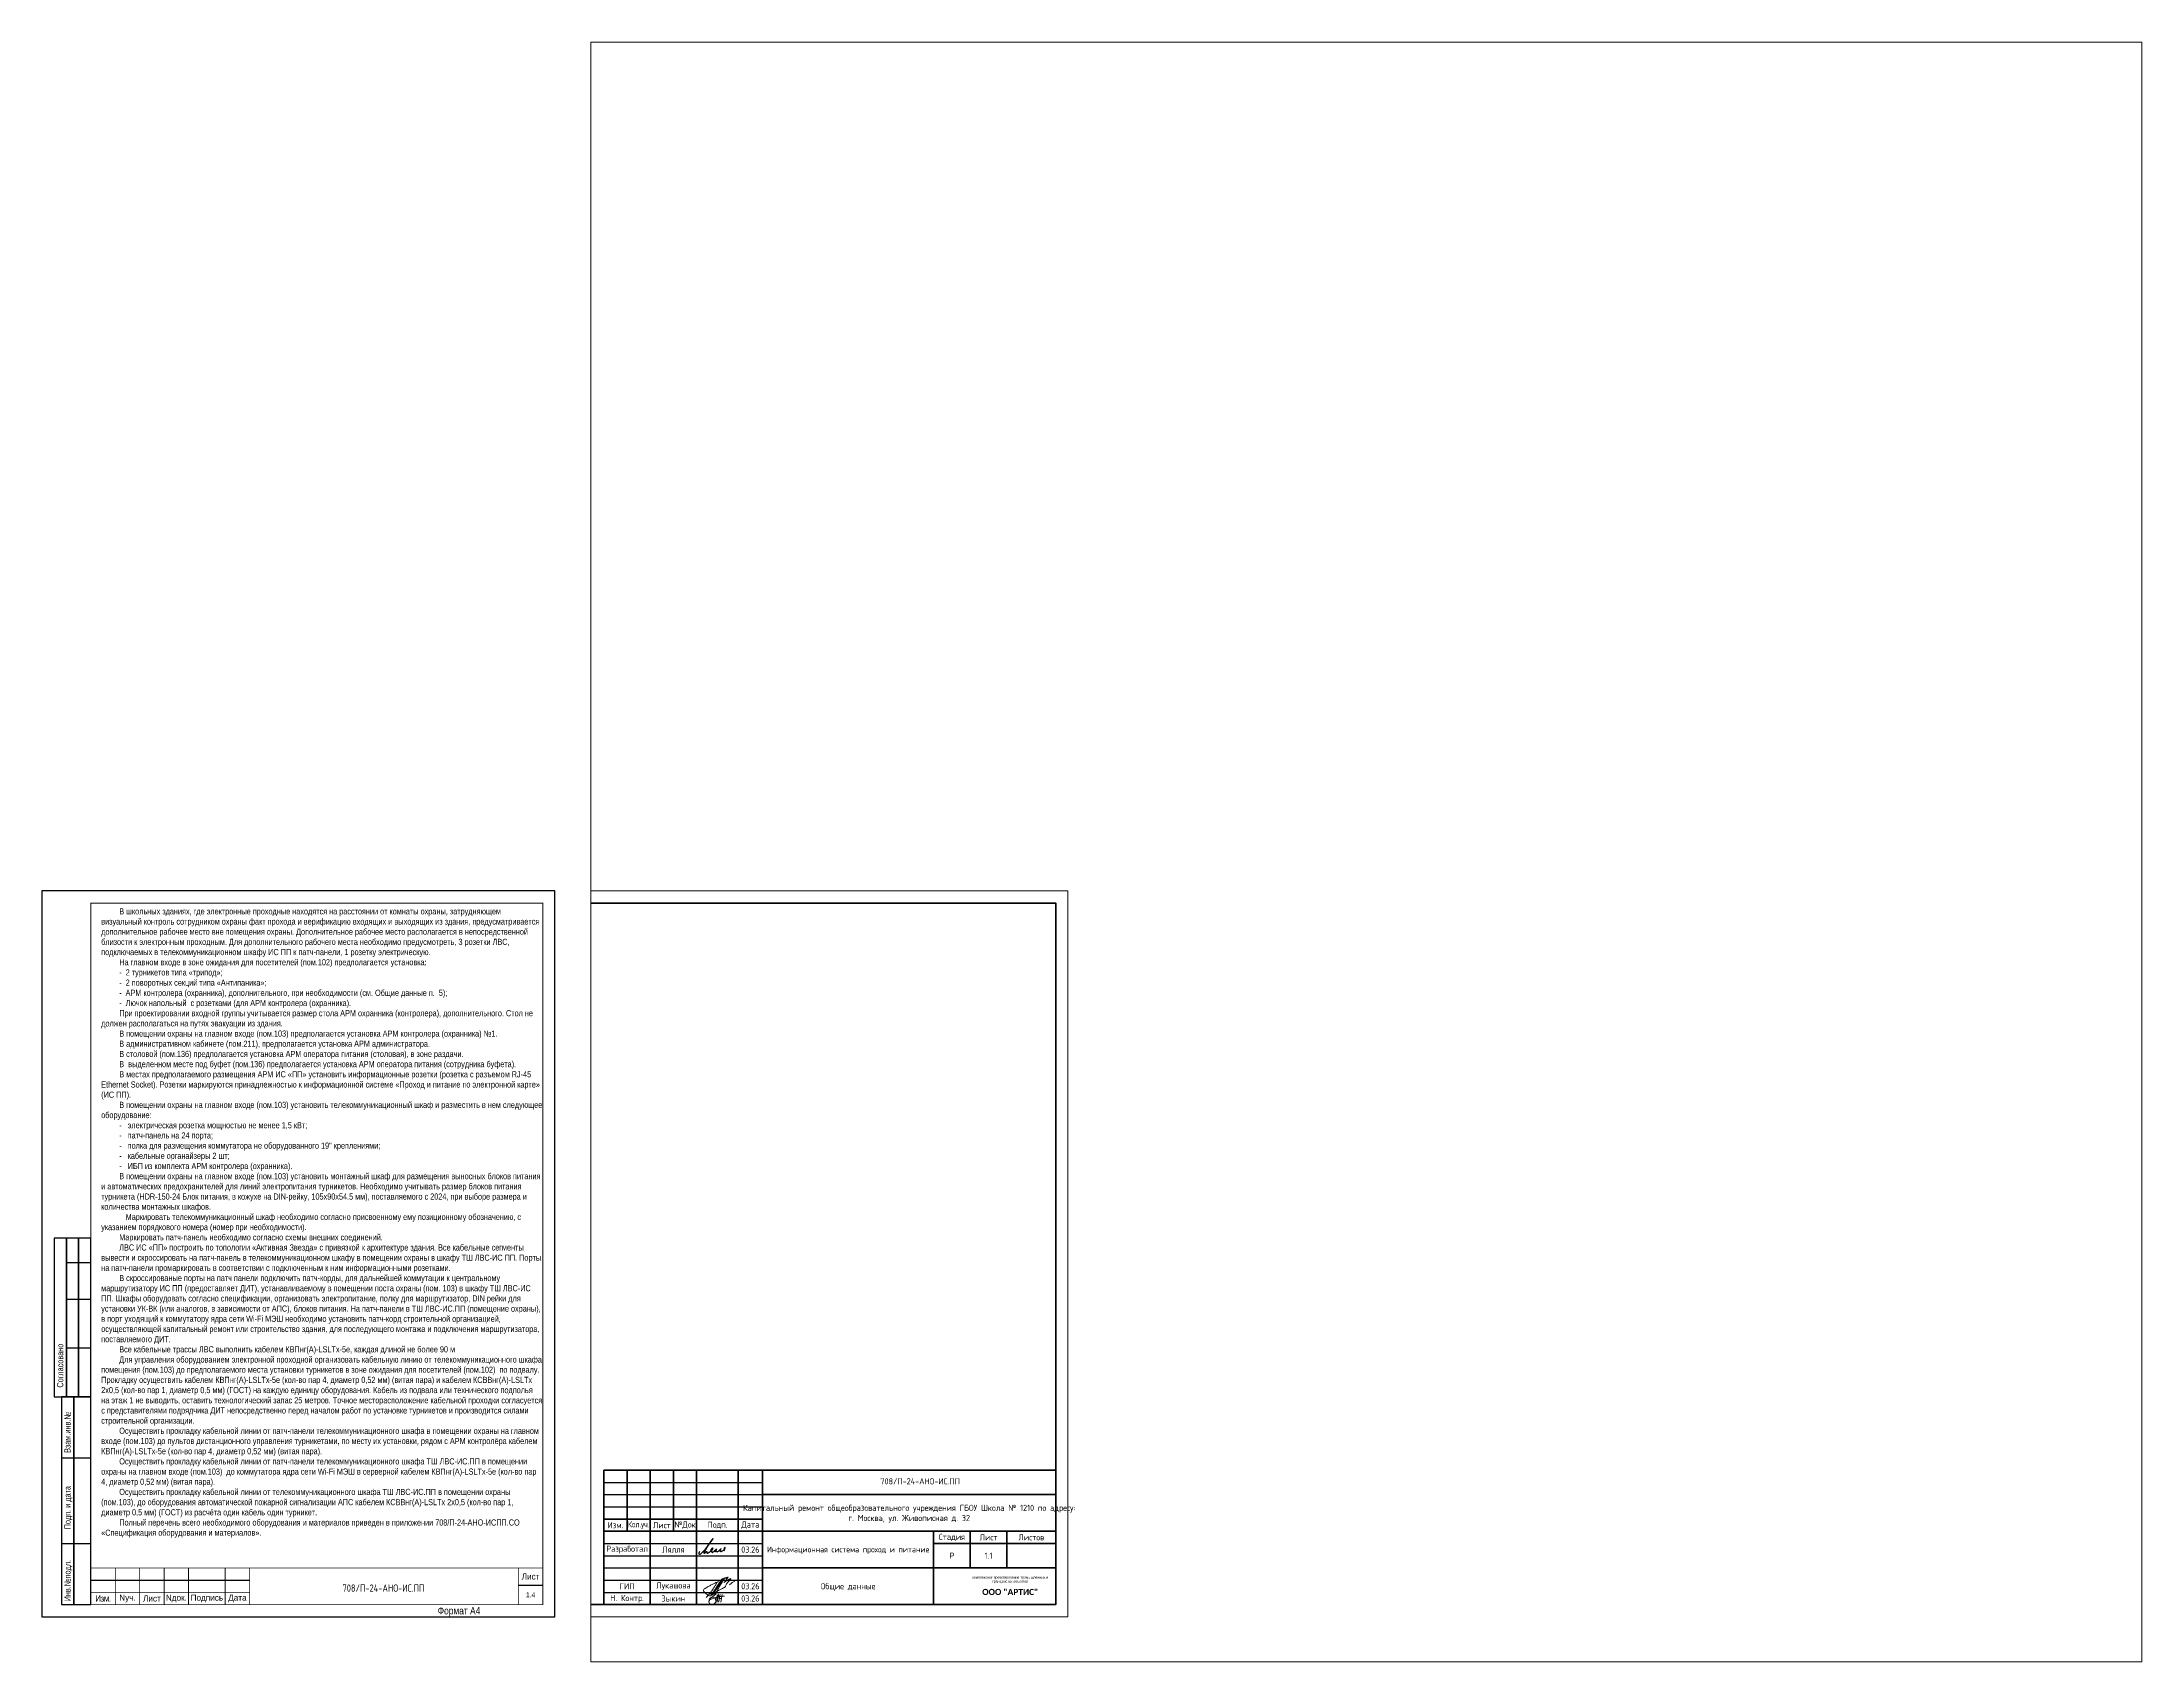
# Paper-space layout 'ОД4' of a CAD drawing. Header units: millimetres. Extents: x -5573 to 1243, y -6206 to 657.
# Drawn here: x -5573 to -4713, y -6206 to -5544 of the extents above; entities outside this region: 32.
# The model-space entities are those that its viewports show. They can reach past a viewport. Long polylines and large blocks are cut down to what shows.
import ezdxf
from ezdxf.enums import TextEntityAlignment as Align

# ---------------------------------------------------------------- set-up
doc = ezdxf.new("R2010")
doc.units = ezdxf.units.MM
for name, color, linetype in [('__НАДПИСИ', 7, 'Continuous'), ('G-ANOTVPRT_T', 7, 'Continuous'), ('СОТ', 7, 'Continuous'), ('стена', 20, 'Continuous')]:
    doc.layers.add(name, color=color, linetype=linetype)
for name, color, linetype, lineweight in [('__ФОРМАТ', 7, 'Continuous', 40), ('A-_ANOTTEXT_T', 7, 'Continuous', 9), ('Подписи', 7, 'Continuous', 13)]:
    doc.layers.add(name, color=color, linetype=linetype, lineweight=lineweight)
doc.layers.add('PDF _СОТ', color=7, linetype='Continuous', true_color=0xb82d00)
doc.layers.add('Границы листа', color=7, linetype='Continuous', lineweight=0, plot=False)
doc.layers.add('ОФ_подписи', color=5, linetype='Continuous', lineweight=13, true_color=0x0000ff)
doc.layers.add('Оформление-Надписи', color=7, linetype='Continuous', lineweight=0, true_color=0x000000)
doc.styles.add('Arial Narrow МОЙ', font='ARIALN.TTF', dxfattribs={"height": 2.5})
doc.styles.add('GOST 2.304 type A', font='', dxfattribs={"height": 250})
doc.styles.add('GOST 2.304 type A_2', font='', dxfattribs={"height": 2.5})
doc.styles.add('GOST 2.304 type A_3', font='', dxfattribs={"height": 3.5})
doc.styles.add('GOST Common_4', font='', dxfattribs={"height": 7})
doc.styles.add('ISOCPEUR', font='isocpeur.ttf', dxfattribs={"width": 0.9, "height": 350})
doc.styles.add('Mipgost_5', font='', dxfattribs={"height": 250})
doc.styles.add('RubezhCAD', font='', dxfattribs={"oblique": 10})
doc.styles.get("Standard").update_dxf_attribs({"font": ''})
doc.styles.add('ГОСТ 2.304', font='')
doc.styles.add('М1', font='', dxfattribs={"height": 2.5})
doc.styles.add('М2', font='', dxfattribs={"height": 4})
doc.styles.add('Основной', font='ARIALN.TTF')
doc.styles.get('GOST 2.304 type A').set_extended_font_data('GOST 2.304 type A')
doc.styles.get('GOST 2.304 type A_2').set_extended_font_data('GOST 2.304 type A')
doc.styles.get('GOST 2.304 type A_3').set_extended_font_data('GOST 2.304 type A')
doc.styles.get('GOST Common_4').set_extended_font_data('GOST type B')
doc.styles.get('Mipgost_5').set_extended_font_data('Mipgost')
doc.styles.get('RubezhCAD').set_extended_font_data('GOST type A')
doc.styles.get('Standard').set_extended_font_data('GOST type B')
doc.styles.get('ГОСТ 2.304').set_extended_font_data('GOST 2.304 type A')
doc.styles.get('М1').set_extended_font_data('Montserrat')
doc.styles.get('М2').set_extended_font_data('Montserrat')

psp = doc.layouts.new('ОД4')

# ---------------------------------------------------------------- texts
at = {"layer": 'A-_ANOTTEXT_T', "attachment_point": 1}
for s, insert, char_height, width, style in [('\\fGOST Common|b0|i0|c204|p34|; ', (599.92, 657.41), 7, 2.9662, 'GOST Common_4'), ('\\fGOST Common|b0|i0|c204|p34|; ', (682.41, 657.41), 7, 2.9662, 'GOST Common_4'), ('\\fGOST Common|b0|i0|c204|p34|; ', (738.37, 657.41), 7, 2.9662, 'GOST Common_4'), ('\\fGOST Common|b0|i0|c204|p34|; ', (844.53, 657.41), 7, 2.9662, 'GOST Common_4'), ('\\fGOST Common|b0|i0|c204|p34|; ', (640.87, 645.43), 7, 2.9662, 'GOST Common_4'), ('\\fGOST Common|b0|i0|c204|p34|; ', (708.67, 645.43), 7, 2.9662, 'GOST Common_4'), ('\\fGOST Common|b0|i0|c204|p34|; ', (810.07, 645.43), 7, 2.9662, 'GOST Common_4'), ('\\fGOST Common|b0|i0|c204|p34|; ', (822.44, 645.43), 7, 2.9662, 'GOST Common_4'), ('\\fGOST Common|b0|i0|c204|p34|; ', (652.58, 621.49), 7, 2.9662, 'GOST Common_4'), ('\\fGOST Common|b0|i0|c204|p34|; ', (731.88, 621.49), 7, 2.9662, 'GOST Common_4'), ('\\fGOST Common|b0|i0|c204|p34|; ', (790.56, 621.49), 7, 2.9662, 'GOST Common_4'), ('\\fGOST 2.304 type A|b0|i0|c204|p34|; ', (1145.4, 64.78), 2.5, 1.2827, 'GOST 2.304 type A_2'), ('\\fGOST 2.304 type A|b0|i0|c204|p34|; ', (1149.63, 64.78), 2.5, 1.2827, 'GOST 2.304 type A_2'), ('\\fGOST 2.304 type A|b0|i0|c204|p34|; ', (1157.37, 68.61), 2.5, 1.2827, 'GOST 2.304 type A_2'), ('\\fGOST 2.304 type A|b0|i0|c204|p34|; ', (1158.82, 64.78), 2.5, 1.2827, 'GOST 2.304 type A_2'), ('\\fGOST 2.304 type A|b0|i0|c204|p34|; ', (1161.34, 68.61), 2.5, 1.2827, 'GOST 2.304 type A_2'), ('\\fGOST 2.304 type A|b0|i0|c204|p34|; ', (1183.56, 68.61), 2.5, 1.2827, 'GOST 2.304 type A_2'), ('\\fGOST 2.304 type A|b0|i0|c204|p34|; ', (1186.08, 68.61), 2.5, 1.2827, 'GOST 2.304 type A_2'), ('\\fGOST 2.304 type A|b0|i0|c204|p34|; ', (1199.44, 68.61), 2.5, 1.2827, 'GOST 2.304 type A_2'), ('\\fGOST 2.304 type A|b0|i0|c204|p34|; ', (1214.45, 68.61), 2.5, 1.2827, 'GOST 2.304 type A_2'), ('\\fGOST 2.304 type A|b0|i0|c204|p34|; ', (1224.71, 68.61), 2.5, 1.2827, 'GOST 2.304 type A_2'), ('\\fGOST 2.304 type A|b0|i0|c204|p34|; ', (1142.67, 17.43), 3.5, 1.6835, 'GOST 2.304 type A_3'), ('\\fGOST 2.304 type A|b0|i0|c204|p34|; ', (1170.98, 17.43), 3.5, 1.6835, 'GOST 2.304 type A_3'), ('\\fGOST 2.304 type A|b0|i0|c204|p34|; ', (1182.29, 17.43), 3.5, 1.6835, 'GOST 2.304 type A_3'), ('\\fGOST 2.304 type A|b0|i0|c204|p34|; ', (1201.87, 17.43), 3.5, 1.6835, 'GOST 2.304 type A_3'), ('\\fGOST 2.304 type A|b0|i0|c204|p34|; ', (1243.34, 17.43), 3.5, 1.6835, 'GOST 2.304 type A_3'), ('\\fGOST 2.304 type A|b0|i0|c204|p34|; ', (1143.4, 12.07), 3.5, 1.6835, 'GOST 2.304 type A_3'), ('\\fGOST 2.304 type A|b0|i0|c204|p34|; ', (1167.34, 12.07), 3.5, 1.6835, 'GOST 2.304 type A_3'), ('\\fGOST 2.304 type A|b0|i0|c204|p34|; ', (1225.35, 12.07), 3.5, 1.6835, 'GOST 2.304 type A_3'), ('\\fGOST 2.304 type A|b0|i0|c204|p34|; ', (1232.69, 12.07), 3.5, 1.6835, 'GOST 2.304 type A_3'), ('\\fGOST 2.304 type A|b0|i0|c204|p34|; ', (1160.79, 6.71), 3.5, 1.6835, 'GOST 2.304 type A_3'), ('\\fGOST 2.304 type A|b0|i0|c204|p34|; ', (1211.59, 6.71), 3.5, 1.6835, 'GOST 2.304 type A_3')]:
    psp.add_mtext(s, dxfattribs=dict(at, insert=insert, char_height=char_height, width=width, style=style))
at = {"layer": 'Оформление-Надписи', "insert": (-5548.5, -5898.11), "char_height": 2.5, "attachment_point": 1, "style": 'Arial Narrow МОЙ'}
psp.add_mtext_dynamic_manual_height_columns('\\pi7.38543;{\\H1.00002x;\\C0;В школьных зданиях, где электронные проходные находятся на расстоянии от комнаты охраны, затрудняющем визуальный контроль сотрудником охраны факт прохода и верификацию входящих и выходящих из здания, предусматривается дополнительное рабочее место вне помещения охраны. Дополнительное рабочее место располагается в непосредственной близости к электронным проходным. Для дополнительного рабочего места необходимо предусмотреть, 3 розетки ЛВС, подключаемых в телекоммуникационном шкафу ИС ПП к патч-панели, 1 розетку электрическую.\\PНа главном входе в зоне ожидания для посетителей (пом.102) предполагается установка:\\P-^I2 турникетов типа «трипод»;\\P-^I2 поворотных секций типа «Антипаника»;\\P-^IАРМ контролера (охранника), дополнительного, при необходимости (см. Общие данные п.  5);\\P-^IЛючок напольный  с розетками (для АРМ контролера (охранника).\\PПри проектировании входной группы учитывается размер стола АРМ охранника (контролера), дополнительного. Стол не должен располагаться на путях эвакуации из здания.\\PВ помещении охраны на главном входе (пом.103) предполагается установка АРМ контролера (охранника) №1.\\PВ административном кабинете (пом.211), предполагается установка АРМ администратора.\\PВ столовой (пом.136) предполагается установка АРМ оператора питания (столовая), в зоне раздачи.\\PВ  выделенном месте под буфет (пом.136) предполагается установка АРМ оператора питания (сотрудника буфета).\\PВ местах предполагаемого размещения АРМ ИС «ПП» установить информационные розетки (розетка с разъемом RJ-45 Ethernet Socket). Розетки маркируются принадлежностью к информационной системе «Проход и питание по электронной карте» (ИС ПП).\\PВ помещении охраны на главном входе (пом.103) установить телекоммуникационный шкаф и разместить в нем следующее оборудование:\\P-^I электрическая розетка мощностью не менее 1,5 кВт;\\P-^I патч-панель на 24 порта;\\P-^I полка для размещения коммутатора не оборудованного 19" креплениями;\\P-^I кабельные органайзеры 2 шт;\\P-^I ИБП из комплекта АРМ контролера (охранника).\\PВ помещении охраны на главном входе (пом.103) установить монтажный шкаф для размещения выносных блоков питания и автоматических предохранителей для линий электропитания турникетов. Необходимо учитывать размер блоков питания турникета (HDR-150-24 Блок питания, в кожухе на DIN-рейку, 105х90х54.5 мм), поставляемого с 2024, при выборе размера и количества монтажных шкафов.\\P\\pt10;\\fCalibri|b0|i1|c204|p34;\\H0.91665x;\\C256;^I\\fArial Narrow|b0|i0|c204|p34;\\H1.09093x;\\C0;Маркировать телекоммуникационный шкаф необходимо согласно присвоенному ему позиционному обозначению, с \\P\\pi0,t3.54168;указанием порядкового номера (номер при необходимости).\\P\\pi7.38543;Маркировать патч-панель необходимо согласно схемы внешних соединений.\\PЛВС ИС «ПП» построить по топологии «Активная Звезда» с привязкой к архитектуре здания. Все кабельные сегменты \\P\\pi0;вывести и скроссировать на патч-панель в телекоммуникационном шкафу в помещении охраны в шкафу ТШ ЛВС-ИС ПП. Порты \\Pна патч-панели промаркировать в соответствии с подключенным к ним информационными розетками. \\P\\pi7.38543,tz;В скроссированые порты на патч панели подключить патч-корды, для дальнейшей коммутации к центральному маршрутизатору ИС ПП (предоставляет ДИТ), устанавливаемому в помещении поста охраны (пом. 103) в шкафу ТШ ЛВС-ИС ПП. Шкафы оборудовать согласно спецификации, организовать электропитание, полку для маршрутизатор, DIN рейки для установки УК-ВК (или аналогов, в зависимости от АПС), блоков питания. На патч-панели в ТШ ЛВС-ИС.ПП (помещение охраны), в порт уходящий к коммутатору ядра сети Wi-Fi МЭШ необходимо установить патч-корд строительной организацией, осуществляющей капитальный ремонт или строительство здания, для последующего монтажа и подключения маршрутизатора, поставляемого ДИТ. \\PВсе кабельные трассы ЛВС выполнить кабелем КВПнг(А)-LSLTx-5е, каждая длиной не более 90 м\\PДля управления оборудованием электронной проходной организовать кабельную линию от телекоммуникационного шкафа помещения (пом.103) до предполагаемого места установки турникетов в зоне ожидания для посетителей (пом.102)  по подвалу. Прокладку осуществить кабелем КВПнг(А)-LSLTx-5е (кол-во пар 4, диаметр 0,52 мм) (витая пара) и кабелем КСВВнг(А)-LSLTx 2х0,5 (кол-во пар 1, диаметр 0,5 мм) (ГОСТ) на каждую единицу оборудования. Кабель из подвала или технического подполья на этаж 1 не выводить, оставить технологический запас 25 метров. Точное месторасположение кабельной проходки согласуется с представителями подрядчика ДИТ непосредственно перед началом работ по установке турникетов и производится силами строительной организации.\\PОсуществить прокладку кабельной линии от патч-панели телекоммуникационного шкафа в помещении охраны на главном входе (пом.103) до пультов дистанционного управления турникетами, по месту их установки, рядом с АРМ контролёра кабелем КВПнг(А)-LSLTx-5е (кол-во пар 4, диаметр 0,52 мм) (витая пара).\\PОсуществить прокладку кабельной линии от патч-панели телекоммуникационного шкафа ТШ ЛВС-ИС.ПП в помещении охраны на главном входе (пом.103)  до коммутатора ядра сети Wi-Fi МЭШ в серверной кабелем КВПнг(А)-LSLTx-5е (кол-во пар 4, диаметр 0,52 мм) (витая пара).\\PОсуществить прокладку кабельной линии от телекоммуникационного шкафа ТШ ЛВС-ИС.ПП в помещении охраны (пом.103), до оборудования автоматической пожарной сигнализации АПС кабелем КСВВнг(А)-LSLTx 2х0,5 (кол-во пар 1, диаметр 0,5 мм) (ГОСТ) из расчёта один кабель один турникет.\\PПолный перечень всего необходимого оборудования и материалов приведен в приложении 708/П-24-АНО-ИСПП.СО «Спецификация оборудования и материалов».  }', width=173.0471, gutter_width=12.5, heights=[0], dxfattribs=at)
at = {"layer": 'стена', "color": 18, "true_color": 0x000000, "style": 'GOST 2.304 type A'}
psp.add_text('708/П-24-АНО-ИС.ПП', height=3, dxfattribs=at).set_placement((-5449.73, -6177.76))

msp = doc.modelspace()

# ---------------------------------------------------------------- texts
at = {"layer": 'СОТ', "char_height": 250, "attachment_point": 5, "style": 'GOST 2.304 type A'}
for s, insert, width in [('1.1', (409689.913, 241215.833), 1500), ('Общие данные', (403939.913, 239931.684), 7000)]:
    msp.add_mtext(s, dxfattribs=dict(at, insert=insert, width=width))

# ---------------------------------------------------------------- blocks, each defined once
blk = doc.blocks.new('*U28')
for points in [[(0, 0), (210, 0), (210, 297), (0, 297)], [(5, 90), (10, 90), (10, 155), (5, 155)], [(10, 90), (15, 90), (15, 155), (10, 155)], [(15, 90), (20, 90), (20, 155), (15, 155)], [(8, 5), (13, 5), (13, 90), (8, 90)], [(13, 5), (20, 5), (20, 90), (13, 90)]]:
    blk.add_lwpolyline(points, close=True)
at = {"const_width": 0.35}
for points in [[(20, 5), (205, 5), (205, 292), (20, 292)], [(20, 20), (205, 20), (205, 5), (20, 5)]]:
    blk.add_lwpolyline(points, close=True, dxfattribs=at)
for points in [[(10, 145), (20, 145)], [(10, 130), (20, 130)], [(10, 110), (20, 110)], [(8, 65), (20, 65)], [(8, 30), (20, 30)], [(20, 15), (85, 15)], [(195, 13), (205, 13)]]:
    blk.add_lwpolyline(points)
for points in [[(30, 20), (30, 5)], [(40, 20), (40, 5)], [(50, 20), (50, 5)], [(60, 20), (60, 5)], [(75, 20), (75, 5)], [(85, 20), (85, 5)], [(195, 20), (195, 5)], [(20, 10), (85, 10)]]:
    blk.add_lwpolyline(points, dxfattribs=at)
at = {"style": 'Основной'}
for s, p in [('Согласовано', (8.68, 93.8)), ('Взам.инв.№', (11.68, 67.07)), ('Подп. и дата', (11.68, 35.79)), ('Инв.№подл.', (11.68, 6.31))]:
    blk.add_text(s, height=2.5, rotation=90, dxfattribs=at).set_placement(p)
at = {"char_height": 2.5, "attachment_point": 5, "style": 'М1'}
for s, insert, width in [('Лист', (200, 16.5), 10.0005), ('{\\T0.9;Изм.}', (25, 7.5), 10), ('Nуч.', (35, 7.5), 10), ('Лист', (45, 7.5), 10), ('Nдок.', (55, 7.5), 10), ('Подпись', (67.5, 7.5), 15), ('Дата', (80, 7.5), 10)]:
    blk.add_mtext(s, dxfattribs=dict(at, insert=insert, width=width))
for tag, height, style, p in [('ГРАФА_1Ф6', 4, 'М2', (145, 12.5)), ('ГРАФА_7Ф6', 2, 'М1', (200, 9))]:
    blk.add_attdef(tag, text='', height=height, dxfattribs=dict(style=style)).set_placement(p, align=Align.MIDDLE_CENTER)
at = {"style": 'Основной'}
for tag, p in [('ФОРМАТ', (161.99, 2.5)), ('СВОЙСТВА_2', (179.35, 2.5))]:
    blk.add_attdef(tag, text='', height=3, dxfattribs=at).set_placement(p, align=Align.MIDDLE_LEFT)
blk = doc.blocks.new('*U12')
for p, q in [((5, 155), (5, 90)), ((15, 155), (15, 90))]:
    blk.add_line(p, q)
at = {"lineweight": -2}
for p, q in [((10, 155), (10, 90)), ((10, 145), (20, 145)), ((10, 130), (20, 130)), ((10, 110), (20, 110)), ((13, 90), (13, 5)), ((8, 65), (20, 65)), ((8, 30), (20, 30))]:
    blk.add_line(p, q, dxfattribs=at)
blk.add_lwpolyline([(20, 5), (415, 5), (415, 292), (20, 292)], close=True, dxfattribs=at)
for points in [[(20, 155), (5, 155), (5, 90), (8, 90)], [(20, 5), (8, 5), (8, 90), (20, 90)]]:
    blk.add_lwpolyline(points, dxfattribs=at)
at = {"layer": 'Границы листа'}
blk.add_lwpolyline([(420, 0), (0, 0), (0, 297), (420, 297)], close=True, dxfattribs=at)
at = {"lineweight": 30, "style": 'Mipgost_5'}
blk.add_text('Согласовано', height=2.5, rotation=90, dxfattribs=at).set_placement((7.5, 91), align=Align.MIDDLE_LEFT)
for s, p in [('Взам. инв. №', (10.5, 77.5)), ('Подп. и дата', (10.5, 47.5)), ('Инв. № подл.', (10.5, 17.5))]:
    blk.add_text(s, height=2.5, rotation=90, dxfattribs=at).set_placement(p, align=Align.MIDDLE)
at = {"lineweight": 13, "oblique": 10, "flags": 8}
blk.add_attdef('ФОРМАТ', (380.94, 1.12), '', height=3, dxfattribs=at)
blk = doc.blocks.new('П_Зыкин')
at = {"layer": 'ОФ_подписи', "color": 5, "ltscale": 100, "transparency": 33554687}
for p, q in [((142, 249), (62, -174)), ((102, 37), (218, 37)), ((258, 249), (178, -174))]:
    blk.add_line(p, q, dxfattribs=at)
blk.add_lwpolyline([(-462, 273), (-74, 273), (-446, -30)], dxfattribs=at)
for centre, radius, start, end in [((-271, -94), 186, 314.23929, 159.93483), ((345, -1372), 1523, 88.87583, 117.8788), ((1109, -252), 1204, 158.75935, 174.23097), ((-1024, 224), 1068, 337.81444, 2.88593), ((-849, 72), 852, 342.83077, 7.48151), ((-9, 182), 4.48, 8.96906, 155.65511), ((-643, 22), 732, 344.4555, 20.46196), ((-318, -169), 151, 108.7568, 173.42509), ((-287, -115), 185, 191.53585, 322.35119)]:
    blk.add_arc(centre, radius, start, end, dxfattribs=at)
blk = doc.blocks.new('П_Лукашова')
at = {"layer": 'ОФ_подписи', "color": 5}
for p, q in [((221, 339), (-221, -339)), ((286, 371), (-156, -307)), ((283, 370), (218, 338))]:
    blk.add_line(p, q, dxfattribs=at)
for points in [[(-221, -339), (-276, -344), (-368, -289), (-446, -221), (-505, -166), (-522, -116), (-412, -16), (-295, 56), (-173, 120), (-49, 179), (33, 216), (87, 237), (52, 221), (11, 167), (-59, 51), (-126, -52), (-177, -132), (-256, -231), (-409, -409)], [(360, 20), (294, -18), (203, -65), (91, -124), (-73, -248)], [(366, 415), (236, 213), (85, -37), (-50, -300)], [(221, 301), (344, 360), (434, 401), (475, 416), (464, 395), (420, 336), (342, 232), (310, 203), (337, 221), (420, 283), (490, 322), (558, 352), (576, 358), (491, 240), (403, 113), (374, 49), (360, 20)], [(530, 102), (646, 199), (748, 254)]]:
    blk.add_spline(points, degree=3, dxfattribs=at)
blk = doc.blocks.new('штамп')
at = {"layer": '__ФОРМАТ', "linetype": 'Continuous', "lineweight": 50}
for p, q in [((531929, 45357), (531929, 50857)), ((531929, 50857), (550429, 50857)), ((532879, 48357), (532879, 50857)), ((533829, 45357), (533829, 50857)), ((534779, 48357), (534779, 50857)), ((535729, 45357), (535729, 50857)), ((537429, 45357), (537429, 50857)), ((538429, 45357), (538429, 50857)), ((550429, 45357), (550429, 50857)), ((538429, 49857), (550429, 49857)), ((531929, 48857), (538429, 48857)), ((531929, 48357), (550429, 48357)), ((545429, 45357), (545429, 48357)), ((546929, 46857), (546929, 48357)), ((548429, 46857), (548429, 48357)), ((545429, 47857), (550429, 47857)), ((538429, 46857), (550429, 46857)), ((531929, 45357), (550429, 45357))]:
    blk.add_line(p, q, dxfattribs=at)
at = {"layer": '__ФОРМАТ', "linetype": 'Continuous', "lineweight": -2}
for p, q in [((531929, 50357), (538429, 50357)), ((531929, 49857), (538429, 49857)), ((531929, 49357), (538429, 49357)), ((531929, 48857), (538429, 48857)), ((531929, 47857), (538429, 47857)), ((531929, 47357), (538429, 47357)), ((531929, 46857), (538429, 46857)), ((538429, 46857), (550429, 46857)), ((531929, 46357), (538429, 46357)), ((531929, 45857), (538429, 45857))]:
    blk.add_line(p, q, dxfattribs=at)
at = {"layer": 'Подписи', "color": 5, "lineweight": 25}
blk.add_lwpolyline([(535847, 47525), (535833, 47500), (535823, 47461), (535824, 47440), (535829, 47423), (535840, 47414), (535857, 47413), (535876, 47421), (535897, 47435), (535917, 47454), (536005, 47539), (536088, 47624), (536142, 47690), (536203, 47776), (536266, 47874), (536323, 47953), (536362, 48009), (536395, 48059), (536405, 48060), (536397, 48045), (536295, 47925), (536205, 47790), (536095, 47603), (536059, 47544), (536038, 47506), (536029, 47485), (536027, 47473), (536027, 47462), (536031, 47457), (536037, 47454), (536045, 47456), (536057, 47466), (536072, 47479), (536107, 47506), (536133, 47525), (536147, 47532), (536152, 47532), (536153, 47529), (536150, 47520), (536147, 47504), (536146, 47491), (536148, 47479), (536150, 47471), (536157, 47465), (536166, 47462), (536178, 47464), (536189, 47469), (536215, 47480), (536240, 47498), (536281, 47529), (536306, 47550), (536324, 47567), (536342, 47582), (536372, 47609), (536388, 47629), (536397, 47646), (536399, 47657), (536398, 47666), (536393, 47671), (536383, 47671), (536372, 47667), (536356, 47653), (536336, 47632), (536323, 47612), (536313, 47599), (536309, 47587), (536310, 47579), (536315, 47575), (536326, 47579), (536335, 47585), (536344, 47592), (536348, 47595), (536352, 47596), (536354, 47595), (536355, 47592), (536349, 47583), (536342, 47575), (536334, 47561), (536326, 47547), (536322, 47538), (536320, 47531), (536321, 47523), (536325, 47519), (536328, 47519), (536333, 47524), (536338, 47527), (536344, 47526), (536346, 47520), (536351, 47508), (536355, 47498), (536359, 47493), (536366, 47491), (536375, 47491), (536385, 47497), (536412, 47513), (536436, 47532), (536466, 47559), (536491, 47583), (536517, 47607), (536529, 47621), (536545, 47642), (536547, 47643), (536546, 47644), (536543, 47644), (536541, 47642), (536538, 47637), (536499, 47577), (536491, 47558), (536482, 47544), (536480, 47535), (536479, 47529), (536481, 47524), (536483, 47522), (536489, 47523), (536494, 47526), (536502, 47532), (536512, 47539), (536522, 47544), (536530, 47548), (536541, 47549), (536547, 47546), (536550, 47541), (536551, 47531), (536552, 47525), (536553, 47521), (536558, 47517), (536562, 47515), (536568, 47515), (536575, 47517), (536583, 47523), (536596, 47533), (536617, 47547), (536636, 47561), (536659, 47583), (536688, 47609), (536702, 47620), (536713, 47630), (536721, 47636), (536727, 47641), (536727, 47643), (536726, 47644), (536723, 47643), (536720, 47638), (536715, 47629), (536693, 47594), (536681, 47575), (536676, 47566), (536674, 47557), (536677, 47551), (536679, 47547), (536684, 47546), (536689, 47549), (536695, 47552), (536700, 47554), (536709, 47554), (536716, 47551), (536717, 47545), (536719, 47535), (536721, 47527), (536725, 47524), (536731, 47520), (536741, 47523), (536747, 47528), (536757, 47534), (536779, 47550), (536809, 47572), (536842, 47600), (536865, 47623), (536880, 47642), (536895, 47664), (536899, 47675), (536901, 47684), (536898, 47689), (536891, 47693), (536881, 47689), (536873, 47682), (536862, 47668), (536856, 47654), (536855, 47638), (536856, 47622), (536856, 47598), (536858, 47583), (536860, 47572), (536864, 47560), (536871, 47551)], dxfattribs=at)
at = {"layer": 'ОФ_подписи'}
for name, p, xscale, yscale, zscale in [('П_Лукашова', (536533, 46057), 1.010226427429054, 1.010226427429054, 1.010226427429054), ('П_Зыкин', (536581, 45585), 0.7621923841183493, 0.7621923841183493, 0.7621923841183493)]:
    blk.add_blockref(name, p, dxfattribs=dict(at, xscale=xscale, yscale=yscale, zscale=zscale))
at = {"color": 0, "transparency": 33554687, "attachment_point": 5, "style": 'ГОСТ 2.304'}
for s, insert, char_height, width in [('{\\fArial|b0|i0|c204|p34;комплексное проектирование промышленных и гражданских объектов}', (548566, 46374), 100, 3372.21), ('{\\fCorbel Light|b1|i0|c204|p34;ООО "АРТИС"}', (548566, 45874), 250, 4171.2)]:
    blk.add_mtext(s, dxfattribs=dict(at, insert=insert, char_height=char_height, width=width))
at = {"layer": '__НАДПИСИ', "lineweight": 9, "ltscale": 2, "style": 'ISOCPEUR', "flags": 1}
blk.add_attdef('NOTATION', (548864, 51134), '', height=250, dxfattribs=at)
at = {"layer": '__НАДПИСИ', "lineweight": 9, "ltscale": 2, "style": 'RubezhCAD', "oblique": 10}
blk.add_attdef('SHEET', text='', height=250, dxfattribs=at).set_placement((547679, 47357), align=Align.MIDDLE_CENTER)
at = {"layer": '__ФОРМАТ', "color": 7, "linetype": 'Continuous', "lineweight": 20, "attachment_point": 5, "style": 'GOST 2.304 type A'}
for s, insert, char_height, width in [('Капитальный ремонт общеобразовательного учреждения ГБОУ Школа № 1210 по адресу:      \\Pг. Москва, ул. Живописная д. 32', (544429, 49073), 250, 12000), ('\\pi-7.5,l7.5,t7.5;{\\W0.9;\\C256;Кол.уч.}', (533354, 48607), 250, 950), ('Информационная система проход и питание \\P ', (541929, 47381), 240, 7000)]:
    blk.add_mtext(s, dxfattribs=dict(at, insert=insert, char_height=char_height, width=width))
at = {"layer": '__ФОРМАТ', "color": 7, "linetype": 'Continuous', "lineweight": 20, "char_height": 250, "attachment_point": 5, "line_spacing_factor": 1.2, "style": 'GOST 2.304 type A'}
for s, insert, width in [('\\pi-7.5,l7.5,t7.5;{\\C256;Изм.}', (532404, 48607), 950), ('\\pi-7.5,l7.5,t7.5;{\\C256;Лист}', (534304, 48607), 950), ('\\pi-7.5,l7.5,t7.5;{\\C256;№Док}', (535254, 48607), 950), ('\\pi-7.5,l7.5,t7.5;{\\C256;Подп.}', (536584, 48607), 1710.72), ('\\pi-7.5,l7.5,t7.5;{\\C256;Дата}', (537929, 48607), 1000), ('\\pi-7.5,l7.5,t7.5;{\\C256;Стадия}', (546179, 48107), 1500), ('\\pi-7.5,l7.5,t7.5;{\\C256;Лист}', (547679, 48107), 1500), ('\\pi-7.5,l7.5,t7.5;{\\C256;Листов}', (549429, 48107), 2000), ('\\pi-7.5,l7.5,t7.5;{\\C256;Разработал}', (532879, 47607), 1900), ('{\\C256;Лялля}', (534779, 47607), 1900), ('{\\C256;03.26}', (537929, 47607), 1000), ('\\pi-750,l750,t750;{\\C256;Р}', (546179, 47357), 1500), ('{\\C256;Н. Контр. }', (532879, 45592), 1900), ('\\pi-7.5,l7.5,t7.5;{\\C256;ГИП}', (532879, 46107), 1900), ('{\\C256;Лукашова}', (534779, 46107), 1900), ('\\pi-750,l750,t750;{\\C256;Зыкин}', (534779, 45607), 1900), ('{\\C256;03.26}', (537929, 46107), 1000), ('{\\C256;03.26}', (537929, 45607), 1000)]:
    blk.add_mtext(s, dxfattribs=dict(at, insert=insert, width=width))
at = {"layer": 'стена', "color": 18, "true_color": 0x000000, "insert": (543249, 50527), "char_height": 250, "width": 3851.47, "attachment_point": 1, "style": 'GOST 2.304 type A'}
blk.add_mtext('708/П-24-АНО-ИС.ПП', dxfattribs=at)

# ---------------------------------------------------------------- block references
at = {"layer": '__ФОРМАТ', "lineweight": 60, "xscale": 99.9999999999996, "yscale": 99.9999999999996, "zscale": 99.9999999999996}
msp.add_blockref('*U12', (370939.913, 238715.833), dxfattribs=at)
at = {"layer": 'PDF _СОТ', "color": 0}
msp.add_blockref('штамп', (-137988.711, 193858.796), dxfattribs=at)

msp.set_redraw_order([(e.dxf.handle, doc.entitydb.next_handle()) for e in msp.query("TEXT MTEXT ATTDEF DIMENSION ARC_DIMENSION")])  # texts and dimensions are drawn at this point

# ---------------------------------------------------------------- block references
ref = psp.add_blockref('*U28', (-5572.74, -6188.02))
ref.add_attrib('ГРАФА_7Ф6', '1.4', dxfattribs={"height": 2, "style": 'М1'}).set_placement((-5372.74, -6179.02), align=Align.MIDDLE_CENTER)
ref.add_attrib('ФОРМАТ', 'Формат А4', dxfattribs={"height": 3, "style": 'Основной'}).set_placement((-5410.75, -6185.52), align=Align.MIDDLE_LEFT)

psp.set_redraw_order([(e.dxf.handle, doc.entitydb.next_handle()) for e in psp.query("TEXT MTEXT ATTDEF DIMENSION ARC_DIMENSION")])  # texts and dimensions are drawn at this point

# ---------------------------------------------------------------- viewports
at = {"layer": 'G-ANOTVPRT_T'}
psp.add_viewport(center=(-5030.56, -5875.09), size=(634.93, 662.803), view_center_point=(425160.004, 270007.862), view_height=66280.3684, dxfattribs=at)

doc.saveas('drawing.dxf')
